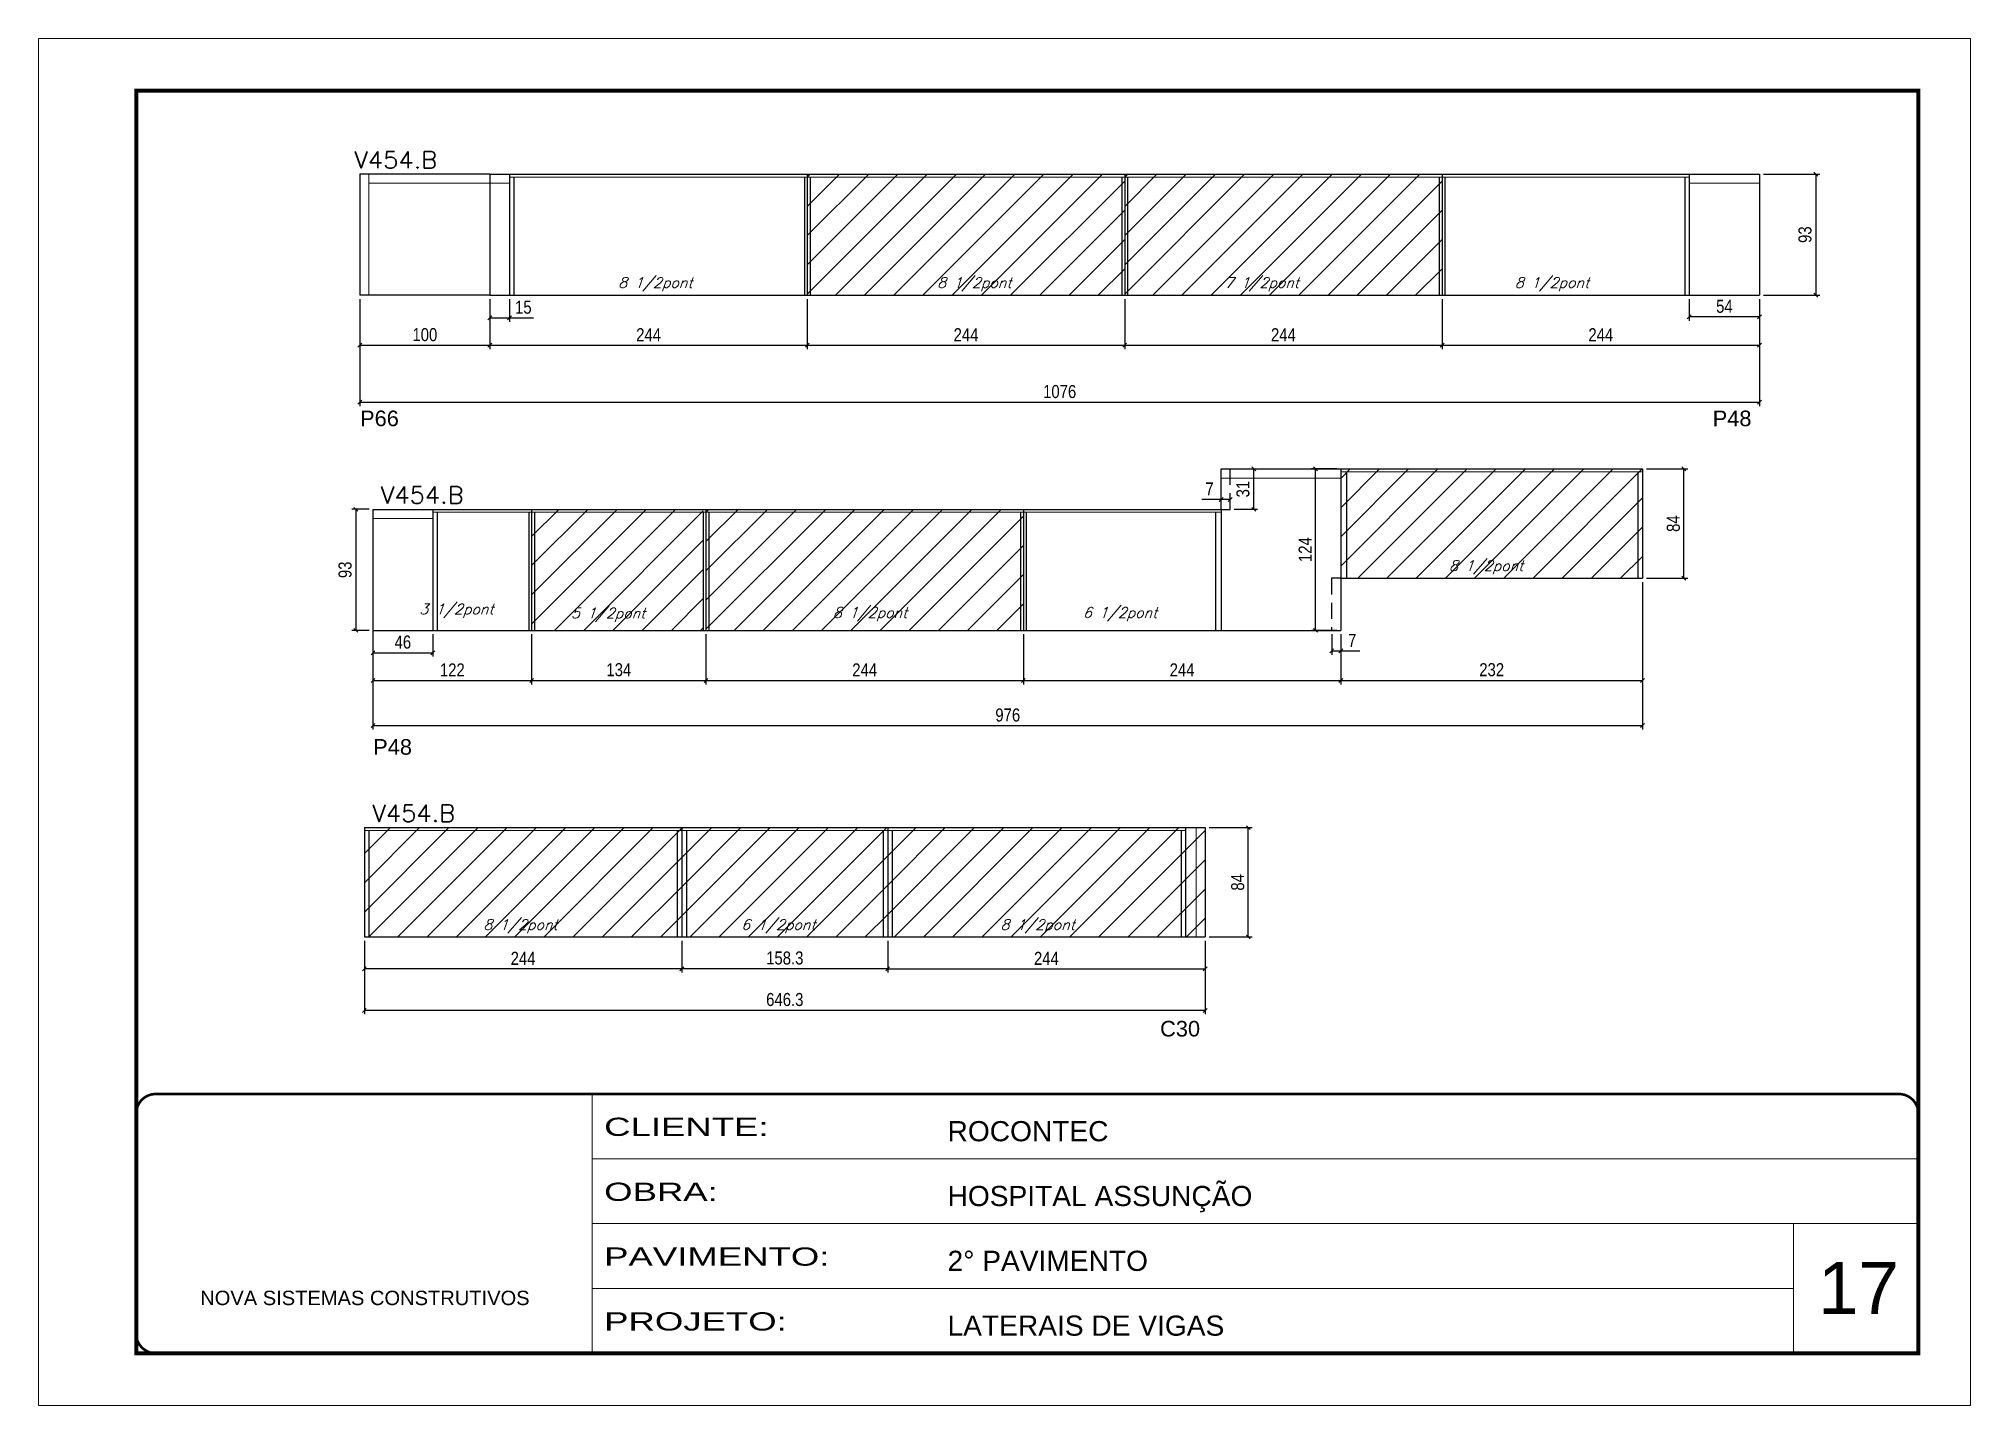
# Model space of a CAD drawing. Extents: x 137137 to 143418, y 10464 to 34486.
# Drawn here: x 137137 to 138622, y 28841 to 29891 of the extents above; entities that cross this region are included whole.
import ezdxf

# ---------------------------------------------------------------- set-up
doc = ezdxf.new("R2010")
doc.units = 0
for name, pattern in [('CONTINUO', [0]), ('DASHED', [0.75, 0.5, -0.25]), ('HIDDEN', [0.375, 0.25, -0.125])]:
    doc.linetypes.add(name, pattern=pattern)
for name, color, linetype in [('5', 5, 'Continuous'), ('COTA', 241, 'Continuous'), ('Painéis', 200, 'Continuous'), ('Reaproveitamento', 251, 'Continuous'), ('SARR_2.2x7', 40, 'Continuous'), ('SARR_3.5x7', 81, 'Continuous'), ('texto', 7, 'Continuous')]:
    doc.layers.add(name, color=color, linetype=linetype)
for name, color, linetype, lineweight in [('CARIMBO', 255, 'Continuous', 9), ('Folhas', 255, 'Continuous', 9), ('Sarr 2.2x7', 40, 'Continuous', 9), ('SARRAFO DE PRESSAO', 251, 'DASHED', 9), ('Texto Seção', 7, 'Continuous', 15)]:
    doc.layers.add(name, color=color, linetype=linetype, lineweight=lineweight)
doc.styles.add('ARIAL', font='arial.ttf')
doc.styles.add('COTA TECNICA', font='techl___.ttf', dxfattribs={"height": 10})
doc.styles.add('REGUA-120', font='ROMANS.shx', dxfattribs={"height": 15})
doc.styles.add('Romans', font='romans.shx')
doc.styles.get("Standard").update_dxf_attribs({"font": 'arial.ttf'})
doc.styles.add('Tecnologia', font='')
doc.styles.get('Tecnologia').set_extended_font_data('Forgotten Futurist')
doc.dimstyles.new('PAINEL', dxfattribs={"dimtxt": 10, "dimasz": 3, "dimexe": 3, "dimexo": 3, "dimgap": 3, "dimtad": 1, "dimdec": 1, "dimzin": 12, "dimdsep": 46, "dimtxsty": 'COTA TECNICA', "dimblk1": 'OBLIQUE', "dimblk2": 'OBLIQUE', "dimsah": 1, "dimcen": 0.9, "dimclrd": 4, "dimclre": 4, "dimclrt": 240, "dimadec": 1, "dimazin": 3, "dimtfac": 1, "dimtdec": 1, "dimtmove": 0, "dimatfit": 3, "dimfxl": 1, "dimtolj": 1, "dimtzin": 12, "dimarcsym": 0})
pattern_1 = [(45, (0, -2267.63), (-11.2253202, 11.2253202), [])]

msp = doc.modelspace()

# ---------------------------------------------------------------- texts
at = {"layer": '5', "linetype": 'Continuous'}
for s, p in [('P66', (137384.38, 29593.73)), ('P48', (138424.21, 29593.73)), ('P48', (137394.47, 29341.34)), ('C30', (137999.39, 29124.86))]:
    msp.add_text(s, height=12, rotation=359.99996, dxfattribs=at).set_placement(p)
at = {"layer": 'CARIMBO', "style": 'ARIAL'}
msp.add_text('17', height=40, dxfattribs=at).set_placement((138505.15, 28911.62))
at = {"layer": 'texto', "color": 2, "char_height": 8, "attachment_point": 5, "style": 'Romans'}
for s, insert in [('{\\Q19;\\C256;8 1/2pont}', (137611.4, 29702.75)), ('{\\Q19;\\C256;8 1/2pont}', (137856.61, 29702.75)), ('{\\Q19;\\C256;7 1/2pont}', (138077.61, 29702.75)), ('{\\Q19;\\C256;8 1/2pont}', (138300.65, 29702.75)), ('{\\Q19;\\C256;8 1/2pont}', (138250.05, 29485.26)), ('{\\Q19;\\C256;3 1/2pont}', (137458.45, 29451.91)), ('{\\Q19;\\C256;5 1/2pont}', (137575.1, 29448.81)), ('{\\Q19;\\C256;8 1/2pont}', (137776.45, 29449.26)), ('{\\Q19;\\C256;6 1/2pont}', (137968.67, 29449.26)), ('{\\Q19;\\C256;8 1/2pont}', (137507.71, 29209.49)), ('{\\Q19;\\C256;6 1/2pont}', (137705.96, 29209.49)), ('{\\Q19;\\C256;8 1/2pont}', (137905.29, 29209.49))]:
    msp.add_mtext(s, dxfattribs=dict(at, insert=insert))
at = {"layer": 'Texto Seção', "style": 'REGUA-120', "width": 1.05}
for p in [(137379.93, 29791.85), (137400.29, 29534.35), (137393.75, 29289.83)]:
    msp.add_text('V454.B', height=13, dxfattribs=at).set_placement(p)

# ---------------------------------------------------------------- blocks, each defined once
blk = doc.blocks.new('9999999999')
at = {"color": 30, "linetype": 'CONTINUO'}
for p, q in [((98564.6, 34230.2), (98564.6, 34429.4)), ((98564.6, 34379.6), (99584, 34379.6)), ((98564.6, 34329.8), (99488, 34329.8)), ((99584, 34329.8), (99488, 34329.8)), ((99488, 34329.8), (99488, 34230.2)), ((98564.6, 34280), (99488, 34280))]:
    blk.add_line(p, q, dxfattribs=at)
at = {"color": 30, "linetype": 'CONTINUO', "const_width": 2}
blk.add_lwpolyline([(99584, 34230.2), (99584, 34414.4, 0.414214), (99569, 34429.4), (98229, 34429.4, 0.414214), (98214, 34414.4), (98214, 34245.2, 0.414214), (98229, 34230.2), (99584, 34230.2)], format="xyb", dxfattribs=at)
at = {"layer": 'Folhas'}
blk.add_lwpolyline([(98139, 34190.2), (99624, 34190.2), (99624, 35240.2), (98139, 35240.2)], close=True, dxfattribs=at)
at = {"layer": 'Folhas', "color": 30, "const_width": 3}
blk.add_lwpolyline([(98214, 34230.2), (99584, 34230.2), (99584, 35200.2), (98214, 35200.2)], close=True, dxfattribs=at)
at = {"color": 7, "linetype": 'Continuous', "ltscale": 5, "style": 'ARIAL'}
for s, height, p in [('ROCONTEC', 15.48, (98837.7, 34393.1)), ('HOSPITAL ASSUNÇÃO', 15.483, (98837.7, 34343.3)), ('2° PAVIMENTO', 15.483, (98837.7, 34293.5)), ('NOVA SISTEMAS CONSTRUTIVOS', 11.059, (98263.2, 34267.2)), ('LATERAIS DE VIGAS', 15.483, (98837.7, 34243.7))]:
    blk.add_text(s, height=height, dxfattribs=at).set_placement(p)
at = {"layer": 'Folhas', "color": 7, "style": 'Tecnologia', "width": 1.5}
for s, p in [('CLIENTE:', (98573.7, 34397.2)), ('OBRA:', (98573.7, 34347.3)), ('PAVIMENTO:', (98573.7, 34297.5)), ('PROJETO:', (98573.7, 34247.7))]:
    blk.add_text(s, height=14, dxfattribs=at).set_placement(p)
blk = doc.blocks.new('_Oblique')
at = {"color": 0, "linetype": 'ByBlock', "lineweight": -2}
blk.add_line((-0.5, -0.5), (0.5, 0.5), dxfattribs=at)
blk = doc.blocks.new('*D163')
at = {"layer": 'COTA', "color": 4, "linetype": 'ByBlock', "lineweight": -2, "transparency": 16777216}
for p, q in [((137484.2, 29691.4), (137484.2, 29652.9)), ((137728.2, 29691.4), (137728.2, 29652.9)), ((137484.2, 29655.9), (137728.2, 29655.9))]:
    blk.add_line(p, q, dxfattribs=at)
at = {"layer": 'Defpoints', "color": 0, "linetype": 'ByBlock', "transparency": 16777216}
for p in [(137484.2, 29694.4), (137728.2, 29694.4), (137728.2, 29655.9)]:
    blk.add_point(p, dxfattribs=at)
at = {"layer": 'COTA', "color": 4, "linetype": 'ByBlock', "lineweight": -2, "transparency": 16777216, "xscale": 3, "yscale": 3, "zscale": 3, "rotation": 180}
blk.add_blockref('_Oblique', (137484.2, 29655.9), dxfattribs=at)
at = {"layer": 'COTA', "color": 4, "linetype": 'ByBlock', "lineweight": -2, "transparency": 16777216, "xscale": 3, "yscale": 3, "zscale": 3}
blk.add_blockref('_Oblique', (137728.2, 29655.9), dxfattribs=at)
at = {"layer": 'COTA', "color": 240, "linetype": 'ByBlock', "transparency": 16777216, "insert": (137606.2, 29664), "char_height": 10, "attachment_point": 5, "style": 'COTA TECNICA'}
blk.add_mtext('\\A1;244', dxfattribs=at)
blk = doc.blocks.new('*D164')
at = {"layer": 'COTA', "color": 4, "linetype": 'ByBlock', "lineweight": -2, "transparency": 16777216}
for p, q in [((137728.2, 29691.4), (137728.2, 29652.9)), ((137972.2, 29691.4), (137972.2, 29652.9)), ((137728.2, 29655.9), (137972.2, 29655.9))]:
    blk.add_line(p, q, dxfattribs=at)
at = {"layer": 'Defpoints', "color": 0, "linetype": 'ByBlock', "transparency": 16777216}
for p in [(137728.2, 29694.4), (137972.2, 29694.4), (137972.2, 29655.9)]:
    blk.add_point(p, dxfattribs=at)
at = {"layer": 'COTA', "color": 4, "linetype": 'ByBlock', "lineweight": -2, "transparency": 16777216, "xscale": 3, "yscale": 3, "zscale": 3, "rotation": 180}
blk.add_blockref('_Oblique', (137728.2, 29655.9), dxfattribs=at)
at = {"layer": 'COTA', "color": 4, "linetype": 'ByBlock', "lineweight": -2, "transparency": 16777216, "xscale": 3, "yscale": 3, "zscale": 3}
blk.add_blockref('_Oblique', (137972.2, 29655.9), dxfattribs=at)
at = {"layer": 'COTA', "color": 240, "linetype": 'ByBlock', "transparency": 16777216, "insert": (137850.2, 29664), "char_height": 10, "attachment_point": 5, "style": 'COTA TECNICA'}
blk.add_mtext('\\A1;244', dxfattribs=at)
blk = doc.blocks.new('*D165')
at = {"layer": 'COTA', "color": 4, "linetype": 'ByBlock', "lineweight": -2, "transparency": 16777216}
for p, q in [((138216.2, 29691.4), (138216.2, 29652.9)), ((138460.2, 29691.4), (138460.2, 29652.9)), ((138216.2, 29655.9), (138460.2, 29655.9))]:
    blk.add_line(p, q, dxfattribs=at)
at = {"layer": 'Defpoints', "color": 0, "linetype": 'ByBlock', "transparency": 16777216}
for p in [(138216.2, 29694.4), (138460.2, 29694.4), (138460.2, 29655.9)]:
    blk.add_point(p, dxfattribs=at)
at = {"layer": 'COTA', "color": 4, "linetype": 'ByBlock', "lineweight": -2, "transparency": 16777216, "xscale": 3, "yscale": 3, "zscale": 3, "rotation": 180}
blk.add_blockref('_Oblique', (138216.2, 29655.9), dxfattribs=at)
at = {"layer": 'COTA', "color": 4, "linetype": 'ByBlock', "lineweight": -2, "transparency": 16777216, "xscale": 3, "yscale": 3, "zscale": 3}
blk.add_blockref('_Oblique', (138460.2, 29655.9), dxfattribs=at)
at = {"layer": 'COTA', "color": 240, "linetype": 'ByBlock', "transparency": 16777216, "insert": (138338.2, 29664), "char_height": 10, "attachment_point": 5, "style": 'COTA TECNICA'}
blk.add_mtext('\\A1;244', dxfattribs=at)
blk = doc.blocks.new('*D151')
at = {"layer": 'COTA', "color": 4, "linetype": 'ByBlock', "lineweight": -2, "transparency": 16777216}
for p, q in [((138463.2, 29787.4), (138506.5, 29787.4)), ((138503.5, 29787.4), (138503.5, 29694.4)), ((138463.2, 29694.4), (138506.5, 29694.4))]:
    blk.add_line(p, q, dxfattribs=at)
at = {"layer": 'Defpoints', "color": 0, "linetype": 'ByBlock', "transparency": 16777216}
for p in [(138460.2, 29787.4), (138460.2, 29694.4), (138503.5, 29694.4)]:
    blk.add_point(p, dxfattribs=at)
at = {"layer": 'COTA', "color": 4, "linetype": 'ByBlock', "lineweight": -2, "transparency": 16777216, "xscale": 3, "yscale": 3, "zscale": 3}
for p, rotation in [((138503.5, 29787.4), 90), ((138503.5, 29694.4), 270)]:
    blk.add_blockref('_Oblique', p, dxfattribs=dict(at, rotation=rotation))
at = {"layer": 'COTA', "color": 240, "linetype": 'ByBlock', "transparency": 16777216, "insert": (138495.2, 29740.9), "char_height": 10, "attachment_point": 5, "rotation": 90, "style": 'COTA TECNICA'}
blk.add_mtext('\\A1;93', dxfattribs=at)
blk = doc.blocks.new('*D152')
at = {"layer": 'COTA', "color": 4, "linetype": 'ByBlock', "lineweight": -2, "transparency": 16777216}
for p, q in [((137384.2, 29691.4), (137384.2, 29609.2)), ((138460.2, 29691.4), (138460.2, 29609.2)), ((137384.2, 29612.2), (138460.2, 29612.2))]:
    blk.add_line(p, q, dxfattribs=at)
at = {"layer": 'Defpoints', "color": 0, "linetype": 'ByBlock', "transparency": 16777216}
for p in [(137384.2, 29694.4), (138460.2, 29694.4), (138460.2, 29612.2)]:
    blk.add_point(p, dxfattribs=at)
at = {"layer": 'COTA', "color": 4, "linetype": 'ByBlock', "lineweight": -2, "transparency": 16777216, "xscale": 3, "yscale": 3, "zscale": 3, "rotation": 180}
blk.add_blockref('_Oblique', (137384.2, 29612.2), dxfattribs=at)
at = {"layer": 'COTA', "color": 4, "linetype": 'ByBlock', "lineweight": -2, "transparency": 16777216, "xscale": 3, "yscale": 3, "zscale": 3}
blk.add_blockref('_Oblique', (138460.2, 29612.2), dxfattribs=at)
at = {"layer": 'COTA', "color": 240, "linetype": 'ByBlock', "transparency": 16777216, "insert": (137922.2, 29620.3), "char_height": 10, "attachment_point": 5, "style": 'COTA TECNICA'}
blk.add_mtext('\\A1;1076', dxfattribs=at)
blk = doc.blocks.new('*D153')
at = {"layer": 'COTA', "color": 4, "linetype": 'ByBlock', "lineweight": -2, "transparency": 16777216}
for p, q in [((137972.2, 29691.4), (137972.2, 29652.9)), ((138216.2, 29691.4), (138216.2, 29652.9)), ((137972.2, 29655.9), (138216.2, 29655.9))]:
    blk.add_line(p, q, dxfattribs=at)
at = {"layer": 'Defpoints', "color": 0, "linetype": 'ByBlock', "transparency": 16777216}
for p in [(137972.2, 29694.4), (138216.2, 29694.4), (138216.2, 29655.9)]:
    blk.add_point(p, dxfattribs=at)
at = {"layer": 'COTA', "color": 4, "linetype": 'ByBlock', "lineweight": -2, "transparency": 16777216, "xscale": 3, "yscale": 3, "zscale": 3, "rotation": 180}
blk.add_blockref('_Oblique', (137972.2, 29655.9), dxfattribs=at)
at = {"layer": 'COTA', "color": 4, "linetype": 'ByBlock', "lineweight": -2, "transparency": 16777216, "xscale": 3, "yscale": 3, "zscale": 3}
blk.add_blockref('_Oblique', (138216.2, 29655.9), dxfattribs=at)
at = {"layer": 'COTA', "color": 240, "linetype": 'ByBlock', "transparency": 16777216, "insert": (138094.2, 29664), "char_height": 10, "attachment_point": 5, "style": 'COTA TECNICA'}
blk.add_mtext('\\A1;244', dxfattribs=at)
blk = doc.blocks.new('*D166')
at = {"layer": 'COTA', "color": 4, "linetype": 'ByBlock', "lineweight": -2, "transparency": 16777216}
for p, q in [((137394.3, 29433.9), (137394.3, 29395.4)), ((137516.3, 29433.9), (137516.3, 29395.4)), ((137394.3, 29398.4), (137516.3, 29398.4))]:
    blk.add_line(p, q, dxfattribs=at)
at = {"layer": 'Defpoints', "color": 0, "linetype": 'ByBlock', "transparency": 16777216}
for p in [(137394.3, 29436.9), (137516.3, 29436.9), (137516.3, 29398.4)]:
    blk.add_point(p, dxfattribs=at)
at = {"layer": 'COTA', "color": 4, "linetype": 'ByBlock', "lineweight": -2, "transparency": 16777216, "xscale": 3, "yscale": 3, "zscale": 3, "rotation": 180}
blk.add_blockref('_Oblique', (137394.3, 29398.4), dxfattribs=at)
at = {"layer": 'COTA', "color": 4, "linetype": 'ByBlock', "lineweight": -2, "transparency": 16777216, "xscale": 3, "yscale": 3, "zscale": 3}
blk.add_blockref('_Oblique', (137516.3, 29398.4), dxfattribs=at)
at = {"layer": 'COTA', "color": 240, "linetype": 'ByBlock', "transparency": 16777216, "insert": (137455.3, 29406.5), "char_height": 10, "attachment_point": 5, "style": 'COTA TECNICA'}
blk.add_mtext('\\A1;122', dxfattribs=at)
blk = doc.blocks.new('*D154')
at = {"layer": 'COTA', "color": 4, "linetype": 'ByBlock', "lineweight": -2, "transparency": 16777216}
for p, q in [((138370.3, 29473.9), (138370.3, 29395.4)), ((138138.3, 29433.9), (138138.3, 29395.4)), ((138138.3, 29398.4), (138370.3, 29398.4))]:
    blk.add_line(p, q, dxfattribs=at)
at = {"layer": 'Defpoints', "color": 0, "linetype": 'ByBlock', "transparency": 16777216}
for p in [(138370.3, 29476.9), (138138.3, 29436.9), (138370.3, 29398.4)]:
    blk.add_point(p, dxfattribs=at)
at = {"layer": 'COTA', "color": 4, "linetype": 'ByBlock', "lineweight": -2, "transparency": 16777216, "xscale": 3, "yscale": 3, "zscale": 3, "rotation": 180}
blk.add_blockref('_Oblique', (138138.3, 29398.4), dxfattribs=at)
at = {"layer": 'COTA', "color": 4, "linetype": 'ByBlock', "lineweight": -2, "transparency": 16777216, "xscale": 3, "yscale": 3, "zscale": 3}
blk.add_blockref('_Oblique', (138370.3, 29398.4), dxfattribs=at)
at = {"layer": 'COTA', "color": 240, "linetype": 'ByBlock', "transparency": 16777216, "insert": (138254.3, 29406.6), "char_height": 10, "attachment_point": 5, "style": 'COTA TECNICA'}
blk.add_mtext('\\A1;232', dxfattribs=at)
blk = doc.blocks.new('*D155')
at = {"layer": 'COTA', "color": 4, "linetype": 'ByBlock', "lineweight": -2, "transparency": 16777216}
for p, q in [((138370.3, 29473.9), (138370.3, 29360.7)), ((137394.3, 29442.9), (137394.3, 29360.7)), ((137394.3, 29363.7), (138370.3, 29363.7))]:
    blk.add_line(p, q, dxfattribs=at)
at = {"layer": 'Defpoints', "color": 0, "linetype": 'ByBlock', "transparency": 16777216}
for p in [(138370.3, 29476.9), (137394.3, 29445.9), (138370.3, 29363.7)]:
    blk.add_point(p, dxfattribs=at)
at = {"layer": 'COTA', "color": 4, "linetype": 'ByBlock', "lineweight": -2, "transparency": 16777216, "xscale": 3, "yscale": 3, "zscale": 3, "rotation": 180}
blk.add_blockref('_Oblique', (137394.3, 29363.7), dxfattribs=at)
at = {"layer": 'COTA', "color": 4, "linetype": 'ByBlock', "lineweight": -2, "transparency": 16777216, "xscale": 3, "yscale": 3, "zscale": 3}
blk.add_blockref('_Oblique', (138370.3, 29363.7), dxfattribs=at)
at = {"layer": 'COTA', "color": 240, "linetype": 'ByBlock', "transparency": 16777216, "insert": (137882.3, 29371.8), "char_height": 10, "attachment_point": 5, "style": 'COTA TECNICA'}
blk.add_mtext('\\A1;976', dxfattribs=at)
blk = doc.blocks.new('*D156')
at = {"layer": 'COTA', "color": 4, "linetype": 'ByBlock', "lineweight": -2, "transparency": 16777216}
for p, q in [((138406.2, 29691.4), (138406.2, 29674.7)), ((138460.2, 29691.4), (138460.2, 29674.7)), ((138460.2, 29677.7), (138406.2, 29677.7))]:
    blk.add_line(p, q, dxfattribs=at)
at = {"layer": 'Defpoints', "color": 0, "linetype": 'ByBlock', "transparency": 16777216}
for p in [(138406.2, 29694.4), (138460.2, 29694.4), (138406.2, 29677.7)]:
    blk.add_point(p, dxfattribs=at)
at = {"layer": 'COTA', "color": 4, "linetype": 'ByBlock', "lineweight": -2, "transparency": 16777216, "xscale": 3, "yscale": 3, "zscale": 3, "rotation": 180}
blk.add_blockref('_Oblique', (138406.2, 29677.7), dxfattribs=at)
at = {"layer": 'COTA', "color": 4, "linetype": 'ByBlock', "lineweight": -2, "transparency": 16777216, "xscale": 3, "yscale": 3, "zscale": 3}
blk.add_blockref('_Oblique', (138460.2, 29677.7), dxfattribs=at)
at = {"layer": 'COTA', "color": 240, "linetype": 'ByBlock', "transparency": 16777216, "insert": (138433.2, 29685.8), "char_height": 10, "attachment_point": 5, "style": 'COTA TECNICA'}
blk.add_mtext('\\A1;54', dxfattribs=at)
blk = doc.blocks.new('*D167')
at = {"layer": 'COTA', "color": 4, "linetype": 'ByBlock', "lineweight": -2, "transparency": 16777216}
for p, q in [((137394.3, 29433.9), (137394.3, 29416.7)), ((137440.3, 29433.9), (137440.3, 29416.7)), ((137394.3, 29419.7), (137440.3, 29419.7))]:
    blk.add_line(p, q, dxfattribs=at)
at = {"layer": 'Defpoints', "color": 0, "linetype": 'ByBlock', "transparency": 16777216}
for p in [(137394.3, 29436.9), (137440.3, 29436.9), (137440.3, 29419.7)]:
    blk.add_point(p, dxfattribs=at)
at = {"layer": 'COTA', "color": 4, "linetype": 'ByBlock', "lineweight": -2, "transparency": 16777216, "xscale": 3, "yscale": 3, "zscale": 3, "rotation": 180}
blk.add_blockref('_Oblique', (137394.3, 29419.7), dxfattribs=at)
at = {"layer": 'COTA', "color": 4, "linetype": 'ByBlock', "lineweight": -2, "transparency": 16777216, "xscale": 3, "yscale": 3, "zscale": 3}
blk.add_blockref('_Oblique', (137440.3, 29419.7), dxfattribs=at)
at = {"layer": 'COTA', "color": 240, "linetype": 'ByBlock', "transparency": 16777216, "insert": (137417.3, 29427.8), "char_height": 10, "attachment_point": 5, "style": 'COTA TECNICA'}
blk.add_mtext('\\A1;46', dxfattribs=at)
blk = doc.blocks.new('*D168')
at = {"layer": 'COTA', "color": 4, "linetype": 'ByBlock', "lineweight": -2, "transparency": 16777216}
for p, q in [((137650.3, 29433.9), (137650.3, 29395.4)), ((137894.3, 29433.9), (137894.3, 29395.4)), ((137650.3, 29398.4), (137894.3, 29398.4))]:
    blk.add_line(p, q, dxfattribs=at)
at = {"layer": 'Defpoints', "color": 0, "linetype": 'ByBlock', "transparency": 16777216}
for p in [(137650.3, 29436.9), (137894.3, 29436.9), (137894.3, 29398.4)]:
    blk.add_point(p, dxfattribs=at)
at = {"layer": 'COTA', "color": 4, "linetype": 'ByBlock', "lineweight": -2, "transparency": 16777216, "xscale": 3, "yscale": 3, "zscale": 3, "rotation": 180}
blk.add_blockref('_Oblique', (137650.3, 29398.4), dxfattribs=at)
at = {"layer": 'COTA', "color": 4, "linetype": 'ByBlock', "lineweight": -2, "transparency": 16777216, "xscale": 3, "yscale": 3, "zscale": 3}
blk.add_blockref('_Oblique', (137894.3, 29398.4), dxfattribs=at)
at = {"layer": 'COTA', "color": 240, "linetype": 'ByBlock', "transparency": 16777216, "insert": (137772.3, 29406.5), "char_height": 10, "attachment_point": 5, "style": 'COTA TECNICA'}
blk.add_mtext('\\A1;244', dxfattribs=at)
blk = doc.blocks.new('*D169')
at = {"layer": 'COTA', "color": 4, "linetype": 'ByBlock', "lineweight": -2, "transparency": 16777216}
for p, q in [((137894.3, 29433.9), (137894.3, 29395.4)), ((138138.3, 29433.9), (138138.3, 29395.4)), ((137894.3, 29398.4), (138138.3, 29398.4))]:
    blk.add_line(p, q, dxfattribs=at)
at = {"layer": 'Defpoints', "color": 0, "linetype": 'ByBlock', "transparency": 16777216}
for p in [(137894.3, 29436.9), (138138.3, 29436.9), (138138.3, 29398.4)]:
    blk.add_point(p, dxfattribs=at)
at = {"layer": 'COTA', "color": 4, "linetype": 'ByBlock', "lineweight": -2, "transparency": 16777216, "xscale": 3, "yscale": 3, "zscale": 3, "rotation": 180}
blk.add_blockref('_Oblique', (137894.3, 29398.4), dxfattribs=at)
at = {"layer": 'COTA', "color": 4, "linetype": 'ByBlock', "lineweight": -2, "transparency": 16777216, "xscale": 3, "yscale": 3, "zscale": 3}
blk.add_blockref('_Oblique', (138138.3, 29398.4), dxfattribs=at)
at = {"layer": 'COTA', "color": 240, "linetype": 'ByBlock', "transparency": 16777216, "insert": (138016.3, 29406.5), "char_height": 10, "attachment_point": 5, "style": 'COTA TECNICA'}
blk.add_mtext('\\A1;244', dxfattribs=at)
blk = doc.blocks.new('*D157')
at = {"layer": 'COTA', "color": 4, "linetype": 'ByBlock', "lineweight": -2, "transparency": 16777216}
for p, q in [((137484.2, 29691.4), (137484.2, 29674)), ((137499.2, 29691.4), (137499.2, 29674)), ((137484.2, 29677), (137499.2, 29677)), ((137499.2, 29677), (137517.6, 29677))]:
    blk.add_line(p, q, dxfattribs=at)
at = {"layer": 'Defpoints', "color": 0, "linetype": 'ByBlock', "transparency": 16777216}
for p in [(137484.2, 29694.4), (137499.2, 29694.4), (137499.2, 29677)]:
    blk.add_point(p, dxfattribs=at)
at = {"layer": 'COTA', "color": 4, "linetype": 'ByBlock', "lineweight": -2, "transparency": 16777216, "xscale": 3, "yscale": 3, "zscale": 3, "rotation": 180}
blk.add_blockref('_Oblique', (137484.2, 29677), dxfattribs=at)
at = {"layer": 'COTA', "color": 4, "linetype": 'ByBlock', "lineweight": -2, "transparency": 16777216, "xscale": 3, "yscale": 3, "zscale": 3}
blk.add_blockref('_Oblique', (137499.2, 29677), dxfattribs=at)
at = {"layer": 'COTA', "color": 240, "linetype": 'ByBlock', "transparency": 16777216, "insert": (137509.9, 29685.1), "char_height": 10, "attachment_point": 5, "style": 'COTA TECNICA'}
blk.add_mtext('\\A1;15', dxfattribs=at)
blk = doc.blocks.new('*D158')
at = {"layer": 'COTA', "color": 4, "linetype": 'ByBlock', "lineweight": -2, "transparency": 16777216}
for p, q in [((138037, 29285.3), (138070.2, 29285.3)), ((138067.2, 29201.3), (138067.2, 29285.3)), ((138037, 29201.3), (138070.2, 29201.3))]:
    blk.add_line(p, q, dxfattribs=at)
at = {"layer": 'Defpoints', "color": 0, "linetype": 'ByBlock', "transparency": 16777216}
for p in [(138034, 29285.3), (138067.2, 29285.3), (138034, 29201.3)]:
    blk.add_point(p, dxfattribs=at)
at = {"layer": 'COTA', "color": 4, "linetype": 'ByBlock', "lineweight": -2, "transparency": 16777216, "xscale": 3, "yscale": 3, "zscale": 3}
for p, rotation in [((138067.2, 29285.3), 90), ((138067.2, 29201.3), 270)]:
    blk.add_blockref('_Oblique', p, dxfattribs=dict(at, rotation=rotation))
at = {"layer": 'COTA', "color": 240, "linetype": 'ByBlock', "transparency": 16777216, "insert": (138059.1, 29243.3), "char_height": 10, "attachment_point": 5, "rotation": 90, "style": 'COTA TECNICA'}
blk.add_mtext('\\A1;84', dxfattribs=at)
blk = doc.blocks.new('*D159')
at = {"layer": 'COTA', "color": 4, "linetype": 'ByBlock', "lineweight": -2, "transparency": 16777216}
for p, q in [((137387.7, 29198.3), (137387.7, 29173.9)), ((137631.7, 29198.3), (137631.7, 29173.9)), ((137631.7, 29176.9), (137387.7, 29176.9))]:
    blk.add_line(p, q, dxfattribs=at)
at = {"layer": 'Defpoints', "color": 0, "linetype": 'ByBlock', "transparency": 16777216}
for p in [(137387.7, 29201.3), (137631.7, 29201.3), (137387.7, 29176.9)]:
    blk.add_point(p, dxfattribs=at)
at = {"layer": 'COTA', "color": 4, "linetype": 'ByBlock', "lineweight": -2, "transparency": 16777216, "xscale": 3, "yscale": 3, "zscale": 3, "rotation": 180}
blk.add_blockref('_Oblique', (137387.7, 29176.9), dxfattribs=at)
at = {"layer": 'COTA', "color": 4, "linetype": 'ByBlock', "lineweight": -2, "transparency": 16777216, "xscale": 3, "yscale": 3, "zscale": 3}
blk.add_blockref('_Oblique', (137631.7, 29176.9), dxfattribs=at)
at = {"layer": 'COTA', "color": 240, "linetype": 'ByBlock', "transparency": 16777216, "insert": (137509.7, 29184.9), "char_height": 10, "attachment_point": 5, "style": 'COTA TECNICA'}
blk.add_mtext('\\A1;244', dxfattribs=at)
blk = doc.blocks.new('*D160')
at = {"layer": 'COTA', "color": 4, "linetype": 'ByBlock', "lineweight": -2, "transparency": 16777216}
for p, q in [((137631.7, 29198.3), (137631.7, 29173.9)), ((137790, 29198.3), (137790, 29173.9)), ((137790, 29176.9), (137631.7, 29176.9))]:
    blk.add_line(p, q, dxfattribs=at)
at = {"layer": 'Defpoints', "color": 0, "linetype": 'ByBlock', "transparency": 16777216}
for p in [(137631.7, 29201.3), (137790, 29201.3), (137631.7, 29176.9)]:
    blk.add_point(p, dxfattribs=at)
at = {"layer": 'COTA', "color": 4, "linetype": 'ByBlock', "lineweight": -2, "transparency": 16777216, "xscale": 3, "yscale": 3, "zscale": 3, "rotation": 180}
blk.add_blockref('_Oblique', (137631.7, 29176.9), dxfattribs=at)
at = {"layer": 'COTA', "color": 4, "linetype": 'ByBlock', "lineweight": -2, "transparency": 16777216, "xscale": 3, "yscale": 3, "zscale": 3}
blk.add_blockref('_Oblique', (137790, 29176.9), dxfattribs=at)
at = {"layer": 'COTA', "color": 240, "linetype": 'ByBlock', "transparency": 16777216, "insert": (137710.9, 29185.1), "char_height": 10, "attachment_point": 5, "style": 'COTA TECNICA'}
blk.add_mtext('\\A1;158.3', dxfattribs=at)
blk = doc.blocks.new('*D161')
at = {"layer": 'COTA', "color": 4, "linetype": 'ByBlock', "lineweight": -2, "transparency": 16777216}
for p, q in [((137790, 29198.3), (137790, 29173.9)), ((138034, 29198.3), (138034, 29173.9)), ((137790, 29176.9), (138034, 29176.9))]:
    blk.add_line(p, q, dxfattribs=at)
at = {"layer": 'Defpoints', "color": 0, "linetype": 'ByBlock', "transparency": 16777216}
for p in [(137790, 29201.3), (138034, 29201.3), (138034, 29176.9)]:
    blk.add_point(p, dxfattribs=at)
at = {"layer": 'COTA', "color": 4, "linetype": 'ByBlock', "lineweight": -2, "transparency": 16777216, "xscale": 3, "yscale": 3, "zscale": 3, "rotation": 180}
blk.add_blockref('_Oblique', (137790, 29176.9), dxfattribs=at)
at = {"layer": 'COTA', "color": 4, "linetype": 'ByBlock', "lineweight": -2, "transparency": 16777216, "xscale": 3, "yscale": 3, "zscale": 3}
blk.add_blockref('_Oblique', (138034, 29176.9), dxfattribs=at)
at = {"layer": 'COTA', "color": 240, "linetype": 'ByBlock', "transparency": 16777216, "insert": (137912, 29184.9), "char_height": 10, "attachment_point": 5, "style": 'COTA TECNICA'}
blk.add_mtext('\\A1;244', dxfattribs=at)
blk = doc.blocks.new('*D162')
at = {"layer": 'COTA', "color": 4, "linetype": 'ByBlock', "lineweight": -2, "transparency": 16777216}
for p, q in [((137387.7, 29198.3), (137387.7, 29141.9)), ((138034, 29198.3), (138034, 29141.9)), ((138034, 29144.9), (137387.7, 29144.9))]:
    blk.add_line(p, q, dxfattribs=at)
at = {"layer": 'Defpoints', "color": 0, "linetype": 'ByBlock', "transparency": 16777216}
for p in [(137387.7, 29201.3), (138034, 29201.3), (137387.7, 29144.9)]:
    blk.add_point(p, dxfattribs=at)
at = {"layer": 'COTA', "color": 4, "linetype": 'ByBlock', "lineweight": -2, "transparency": 16777216, "xscale": 3, "yscale": 3, "zscale": 3, "rotation": 180}
blk.add_blockref('_Oblique', (137387.7, 29144.9), dxfattribs=at)
at = {"layer": 'COTA', "color": 4, "linetype": 'ByBlock', "lineweight": -2, "transparency": 16777216, "xscale": 3, "yscale": 3, "zscale": 3}
blk.add_blockref('_Oblique', (138034, 29144.9), dxfattribs=at)
at = {"layer": 'COTA', "color": 240, "linetype": 'ByBlock', "transparency": 16777216, "insert": (137710.9, 29153.2), "char_height": 10, "attachment_point": 5, "style": 'COTA TECNICA'}
blk.add_mtext('\\A1;646.3', dxfattribs=at)
blk = doc.blocks.new('*D170')
at = {"layer": 'COTA', "color": 4, "lineweight": -2, "ltscale": 25, "transparency": 16777216}
for p, q in [((137384.2, 29691.4), (137384.2, 29652.9)), ((137484.2, 29691.4), (137484.2, 29652.9)), ((137384.2, 29655.9), (137484.2, 29655.9))]:
    blk.add_line(p, q, dxfattribs=at)
at = {"layer": 'Defpoints', "color": 0, "ltscale": 25, "transparency": 16777216}
for p in [(137384.2, 29694.4), (137484.2, 29694.4), (137484.2, 29655.9)]:
    blk.add_point(p, dxfattribs=at)
at = {"layer": 'COTA', "color": 4, "lineweight": -2, "ltscale": 25, "transparency": 16777216, "xscale": 3, "yscale": 3, "zscale": 3, "rotation": 180}
blk.add_blockref('_Oblique', (137384.2, 29655.9), dxfattribs=at)
at = {"layer": 'COTA', "color": 4, "lineweight": -2, "ltscale": 25, "transparency": 16777216, "xscale": 3, "yscale": 3, "zscale": 3}
blk.add_blockref('_Oblique', (137484.2, 29655.9), dxfattribs=at)
at = {"layer": 'COTA', "color": 240, "ltscale": 25, "transparency": 16777216, "insert": (137434.2, 29664), "char_height": 10, "attachment_point": 5, "style": 'COTA TECNICA'}
blk.add_mtext('\\A1;100', dxfattribs=at)
blk = doc.blocks.new('*D1177')
at = {"layer": 'COTA', "color": 4, "lineweight": -2, "ltscale": 25, "transparency": 16777216}
for p, q in [((138131.3, 29433.9), (138131.3, 29418.1)), ((138138.3, 29433.9), (138138.3, 29418.1)), ((138131.3, 29421.1), (138138.3, 29421.1)), ((138138.3, 29421.1), (138153, 29421.1))]:
    blk.add_line(p, q, dxfattribs=at)
at = {"layer": 'Defpoints', "color": 0, "ltscale": 25, "transparency": 16777216}
for p in [(138131.3, 29436.9), (138138.3, 29436.9), (138138.3, 29421.1)]:
    blk.add_point(p, dxfattribs=at)
at = {"layer": 'COTA', "color": 4, "lineweight": -2, "ltscale": 25, "transparency": 16777216, "xscale": 3, "yscale": 3, "zscale": 3, "rotation": 180}
blk.add_blockref('_Oblique', (138131.3, 29421.1), dxfattribs=at)
at = {"layer": 'COTA', "color": 4, "lineweight": -2, "ltscale": 25, "transparency": 16777216, "xscale": 3, "yscale": 3, "zscale": 3}
blk.add_blockref('_Oblique', (138138.3, 29421.1), dxfattribs=at)
at = {"layer": 'COTA', "color": 240, "ltscale": 25, "transparency": 16777216, "insert": (138147.1, 29429.2), "char_height": 10, "attachment_point": 5, "style": 'COTA TECNICA'}
blk.add_mtext('\\A1;7', dxfattribs=at)
blk = doc.blocks.new('*D1178')
at = {"layer": 'COTA', "color": 4, "lineweight": -2, "ltscale": 25, "transparency": 16777216}
for p, q in [((138056.3, 29560.9), (138074.4, 29560.9)), ((138071.4, 29529.9), (138071.4, 29560.9)), ((138056.3, 29529.9), (138074.4, 29529.9))]:
    blk.add_line(p, q, dxfattribs=at)
at = {"layer": 'Defpoints', "color": 0, "ltscale": 25, "transparency": 16777216}
for p in [(138053.3, 29560.9), (138071.4, 29560.9), (138053.3, 29529.9)]:
    blk.add_point(p, dxfattribs=at)
at = {"layer": 'COTA', "color": 4, "lineweight": -2, "ltscale": 25, "transparency": 16777216, "xscale": 3, "yscale": 3, "zscale": 3}
for p, rotation in [((138071.4, 29560.9), 90), ((138071.4, 29529.9), 270)]:
    blk.add_blockref('_Oblique', p, dxfattribs=dict(at, rotation=rotation))
at = {"layer": 'COTA', "color": 240, "ltscale": 25, "transparency": 16777216, "insert": (138063.1, 29545.4), "char_height": 10, "attachment_point": 5, "rotation": 90, "style": 'COTA TECNICA'}
blk.add_mtext('\\A1;31', dxfattribs=at)
blk = doc.blocks.new('*D1179')
at = {"layer": 'COTA', "color": 4, "lineweight": -2, "ltscale": 25, "transparency": 16777216}
for p, q in [((138046.3, 29537.4), (138031.6, 29537.4)), ((138046.3, 29532.9), (138046.3, 29540.4)), ((138053.3, 29537.4), (138046.3, 29537.4)), ((138053.3, 29532.9), (138053.3, 29540.4))]:
    blk.add_line(p, q, dxfattribs=at)
at = {"layer": 'Defpoints', "color": 0, "ltscale": 25, "transparency": 16777216}
for p in [(138046.3, 29537.4), (138046.3, 29529.9), (138053.3, 29529.9)]:
    blk.add_point(p, dxfattribs=at)
at = {"layer": 'COTA', "color": 4, "lineweight": -2, "ltscale": 25, "transparency": 16777216, "xscale": 3, "yscale": 3, "zscale": 3, "rotation": 180}
blk.add_blockref('_Oblique', (138046.3, 29537.4), dxfattribs=at)
at = {"layer": 'COTA', "color": 4, "lineweight": -2, "ltscale": 25, "transparency": 16777216, "xscale": 3, "yscale": 3, "zscale": 3}
blk.add_blockref('_Oblique', (138053.3, 29537.4), dxfattribs=at)
at = {"layer": 'COTA', "color": 240, "ltscale": 25, "transparency": 16777216, "insert": (138037.4, 29545.5), "char_height": 10, "attachment_point": 5, "style": 'COTA TECNICA'}
blk.add_mtext('\\A1;7', dxfattribs=at)
blk = doc.blocks.new('*D1180')
at = {"layer": 'COTA', "color": 4, "lineweight": -2, "ltscale": 25, "transparency": 16777216}
for p, q in [((138373.3, 29560.9), (138405.1, 29560.9)), ((138402.1, 29476.9), (138402.1, 29560.9)), ((138373.3, 29476.9), (138405.1, 29476.9))]:
    blk.add_line(p, q, dxfattribs=at)
at = {"layer": 'Defpoints', "color": 0, "ltscale": 25, "transparency": 16777216}
for p in [(138370.3, 29560.9), (138402.1, 29560.9), (138370.3, 29476.9)]:
    blk.add_point(p, dxfattribs=at)
at = {"layer": 'COTA', "color": 4, "lineweight": -2, "ltscale": 25, "transparency": 16777216, "xscale": 3, "yscale": 3, "zscale": 3}
for p, rotation in [((138402.1, 29560.9), 90), ((138402.1, 29476.9), 270)]:
    blk.add_blockref('_Oblique', p, dxfattribs=dict(at, rotation=rotation))
at = {"layer": 'COTA', "color": 240, "ltscale": 25, "transparency": 16777216, "insert": (138394, 29518.9), "char_height": 10, "attachment_point": 5, "rotation": 90, "style": 'COTA TECNICA'}
blk.add_mtext('\\A1;84', dxfattribs=at)
blk = doc.blocks.new('*D1383')
at = {"layer": 'COTA', "color": 4, "lineweight": -2, "ltscale": 25, "transparency": 16777216}
for p, q in [((137391.3, 29529.9), (137378.1, 29529.9)), ((137381.1, 29529.9), (137381.1, 29436.9)), ((137391.3, 29436.9), (137378.1, 29436.9))]:
    blk.add_line(p, q, dxfattribs=at)
at = {"layer": 'Defpoints', "color": 0, "ltscale": 25, "transparency": 16777216}
for p in [(137394.3, 29529.9), (137381.1, 29436.9), (137394.3, 29436.9)]:
    blk.add_point(p, dxfattribs=at)
at = {"layer": 'COTA', "color": 4, "lineweight": -2, "ltscale": 25, "transparency": 16777216, "xscale": 3, "yscale": 3, "zscale": 3}
for p, rotation in [((137381.1, 29529.9), 90), ((137381.1, 29436.9), 270)]:
    blk.add_blockref('_Oblique', p, dxfattribs=dict(at, rotation=rotation))
at = {"layer": 'COTA', "color": 240, "ltscale": 25, "transparency": 16777216, "insert": (137372.9, 29483.4), "char_height": 10, "attachment_point": 5, "rotation": 90, "style": 'COTA TECNICA'}
blk.add_mtext('\\A1;93', dxfattribs=at)
blk = doc.blocks.new('*D1384')
at = {"layer": 'COTA', "color": 4, "linetype": 'ByBlock', "lineweight": -2, "transparency": 16777216}
for p, q in [((137516.3, 29433.9), (137516.3, 29395.4)), ((137650.3, 29433.9), (137650.3, 29395.4)), ((137516.3, 29398.4), (137650.3, 29398.4))]:
    blk.add_line(p, q, dxfattribs=at)
at = {"layer": 'Defpoints', "color": 0, "linetype": 'ByBlock', "transparency": 16777216}
for p in [(137516.3, 29436.9), (137650.3, 29436.9), (137650.3, 29398.4)]:
    blk.add_point(p, dxfattribs=at)
at = {"layer": 'COTA', "color": 4, "linetype": 'ByBlock', "lineweight": -2, "transparency": 16777216, "xscale": 3, "yscale": 3, "zscale": 3, "rotation": 180}
blk.add_blockref('_Oblique', (137516.3, 29398.4), dxfattribs=at)
at = {"layer": 'COTA', "color": 4, "linetype": 'ByBlock', "lineweight": -2, "transparency": 16777216, "xscale": 3, "yscale": 3, "zscale": 3}
blk.add_blockref('_Oblique', (137650.3, 29398.4), dxfattribs=at)
at = {"layer": 'COTA', "color": 240, "linetype": 'ByBlock', "transparency": 16777216, "insert": (137583.3, 29406.6), "char_height": 10, "attachment_point": 5, "style": 'COTA TECNICA'}
blk.add_mtext('\\A1;134', dxfattribs=at)
blk = doc.blocks.new('*D2022')
at = {"layer": 'COTA', "color": 4, "lineweight": -2, "ltscale": 25, "transparency": 16777216}
for p, q in [((138135.3, 29560.9), (138115.9, 29560.9)), ((138118.9, 29436.9), (138118.9, 29560.9)), ((138135.3, 29436.9), (138115.9, 29436.9))]:
    blk.add_line(p, q, dxfattribs=at)
at = {"layer": 'Defpoints', "color": 0, "ltscale": 25, "transparency": 16777216}
for p in [(138118.9, 29560.9), (138138.3, 29560.9), (138138.3, 29436.9)]:
    blk.add_point(p, dxfattribs=at)
at = {"layer": 'COTA', "color": 4, "lineweight": -2, "ltscale": 25, "transparency": 16777216, "xscale": 3, "yscale": 3, "zscale": 3}
for p, rotation in [((138118.9, 29560.9), 90), ((138118.9, 29436.9), 270)]:
    blk.add_blockref('_Oblique', p, dxfattribs=dict(at, rotation=rotation))
at = {"layer": 'COTA', "color": 240, "ltscale": 25, "transparency": 16777216, "insert": (138110.9, 29498.9), "char_height": 10, "attachment_point": 5, "rotation": 90, "style": 'COTA TECNICA'}
blk.add_mtext('\\A1;124', dxfattribs=at)

# ---------------------------------------------------------------- dimensions: what is measured, and where the dimension line sits
at = {"layer": 'COTA', "linetype": 'ByBlock'}
for base, p1, p2, picture, middle in [((138503.48, 29694.35), (138460.2, 29787.35), (138460.2, 29694.35), '*D151', (138495.23, 29740.85)), ((138067.17, 29285.34), (138034.05, 29201.34), (138034.05, 29285.34), '*D158', (138059.07, 29243.34))]:
    dim = msp.add_linear_dim(base=base, p1=p1, p2=p2, angle=90, dimstyle='PAINEL', dxfattribs=at)
    dim.commit()
    dim.dimension.update_dxf_attribs({"geometry": picture, "text_midpoint": middle})
for base, p1, p2, picture, middle in [((138460.2, 29612.17), (137384.2, 29694.35), (138460.2, 29694.35), '*D152', (137922.2, 29620.27)), ((137728.2, 29655.91), (137484.2, 29694.35), (137728.2, 29694.35), '*D163', (137606.2, 29663.98)), ((137499.2, 29677.03), (137484.2, 29694.35), (137499.2, 29694.35), '*D157', (137509.89, 29685.14)), ((138216.2, 29655.91), (137972.2, 29694.35), (138216.2, 29694.35), '*D153', (138094.2, 29663.98)), ((138406.2, 29677.65), (138460.2, 29694.35), (138406.2, 29694.35), '*D156', (138433.2, 29685.76)), ((138370.28, 29363.68), (137394.28, 29445.86), (138370.28, 29476.86), '*D155', (137882.28, 29371.81)), ((137516.28, 29398.42), (137394.28, 29436.86), (137516.28, 29436.86), '*D166', (137455.28, 29406.48)), ((137440.28, 29419.73), (137394.28, 29436.86), (137440.28, 29436.86), '*D167', (137417.28, 29427.83)), ((137650.28, 29398.42), (137516.28, 29436.86), (137650.28, 29436.86), '*D1384', (137583.28, 29406.64)), ((137894.28, 29398.42), (137650.28, 29436.86), (137894.28, 29436.86), '*D168', (137772.28, 29406.49)), ((137387.75, 29176.86), (137631.75, 29201.34), (137387.75, 29201.34), '*D159', (137509.75, 29184.93)), ((137387.75, 29144.93), (138034.05, 29201.34), (137387.75, 29201.34), '*D162', (137710.9, 29153.15)), ((137631.75, 29176.86), (137790.05, 29201.34), (137631.75, 29201.34), '*D160', (137710.9, 29185.1)), ((138034.05, 29176.86), (137790.05, 29201.34), (138034.05, 29201.34), '*D161', (137912.05, 29184.93))]:
    dim = msp.add_linear_dim(base=base, p1=p1, p2=p2, dimstyle='PAINEL', dxfattribs=at)
    dim.commit()
    dim.dimension.update_dxf_attribs({"geometry": picture, "text_midpoint": middle})
at = {"layer": 'COTA', "ltscale": 25}
for base, p1, p2, picture, middle in [((137484.2, 29655.91), (137384.2, 29694.35), (137484.2, 29694.35), '*D170', (137434.2, 29664.01)), ((138046.28, 29537.42), (138053.28, 29529.86), (138046.28, 29529.86), '*D1179', (138037.42, 29545.5)), ((138138.28, 29421.12), (138131.28, 29436.86), (138138.28, 29436.86), '*D1177', (138147.15, 29429.19))]:
    dim = msp.add_linear_dim(base=base, p1=p1, p2=p2, dimstyle='PAINEL', dxfattribs=at)
    dim.commit()
    dim.dimension.update_dxf_attribs({"geometry": picture, "text_midpoint": middle})
at = {"layer": 'COTA', "linetype": 'ByBlock'}
for base, p1, p2, picture, middle in [((137972.2, 29655.91), (137728.2, 29694.35), (137972.2, 29694.35), '*D164', (137850.2, 29663.98)), ((138460.2, 29655.91), (138216.2, 29694.35), (138460.2, 29694.35), '*D165', (138338.2, 29663.98)), ((138370.28, 29398.42), (138138.28, 29436.86), (138370.28, 29476.86), '*D154', (138254.28, 29406.64)), ((138138.28, 29398.42), (137894.28, 29436.86), (138138.28, 29436.86), '*D169', (138016.28, 29406.49))]:
    dim = msp.add_linear_dim(base=base, p1=p1, p2=p2, dimstyle='PAINEL', override={"dimtmove": 1}, dxfattribs=at)
    dim.commit()
    dim.dimension.update_dxf_attribs({"geometry": picture, "text_midpoint": middle})
at = {"layer": 'COTA', "ltscale": 25}
for base, p1, p2, picture, middle in [((138071.36, 29560.86), (138053.28, 29529.86), (138053.28, 29560.86), '*D1178', (138063.14, 29545.36)), ((138118.94, 29560.86), (138138.28, 29436.86), (138138.28, 29560.86), '*D2022', (138110.87, 29498.86)), ((138402.1, 29560.86), (138370.28, 29476.86), (138370.28, 29560.86), '*D1180', (138394.01, 29518.86)), ((137381.15, 29436.86), (137394.28, 29529.86), (137394.28, 29436.86), '*D1383', (137372.9, 29483.36))]:
    dim = msp.add_linear_dim(base=base, p1=p1, p2=p2, angle=90, dimstyle='PAINEL', dxfattribs=at)
    dim.commit()
    dim.dimension.update_dxf_attribs({"geometry": picture, "text_midpoint": middle})

# ---------------------------------------------------------------- hatches: boundary and pattern name
at = {"layer": 'Reaproveitamento', "linetype": 'ByBlock'}
h = msp.add_hatch(dxfattribs=at)
h.set_pattern_fill('ANSI31', color=256, scale=5)
h.set_pattern_definition([(45, (8206.207, 1829.733), (-11.2253202, 11.2253202), [])])
h.paths.add_polyline_path([(137728.2, 29787.35), (137728.2, 29694.35), (137972.2, 29694.35), (137972.2, 29787.35)])
h.paths.add_polyline_path([(137818, 29698.77), (137885.61, 29698.77), (137891.11, 29714.74), (137823.5, 29714.74)], flags=24)
h = msp.add_hatch(dxfattribs=at)
h.set_pattern_fill('ANSI31', color=256, scale=5)
h.set_pattern_definition([(45, (8450.207, 1829.733), (-11.2253202, 11.2253202), [])])
h.paths.add_polyline_path([(137972.2, 29787.35), (137972.2, 29694.35), (138216.2, 29694.35), (138216.2, 29787.35)])
h.paths.add_polyline_path([(138062, 29698.77), (138129.61, 29698.77), (138135.11, 29714.74), (138067.5, 29714.74)], flags=24)
h = msp.add_hatch(dxfattribs=at)
h.set_pattern_fill('ANSI31', color=256, scale=5)
h.set_pattern_definition([(45, (872.536, -1992.106), (-11.2253202, 11.2253202), [])])
h.paths.add_polyline_path([(138370.28, 29476.86), (138370.28, 29560.86), (138138.28, 29560.86), (138138.28, 29476.86)])
h = msp.add_hatch(dxfattribs=at)
h.set_pattern_fill('ANSI31', color=256, scale=5)
h.set_pattern_definition([(45, (6698.138, 1178.095), (-11.2253202, 11.2253202), [])])
h.paths.add_polyline_path([(137648.08, 29529.86), (137648.08, 29436.86), (137422.28, 29436.86), (137516.28, 29436.86), (137516.28, 29529.86)])
h = msp.add_hatch(dxfattribs=at)
h.set_pattern_fill('ANSI31', color=256, scale=5)
h.set_pattern_definition([(45, (8128.29, 1572.241), (-11.2253202, 11.2253202), [])])
h.paths.add_polyline_path([(137650.28, 29529.86), (137650.28, 29436.86), (137894.28, 29436.86), (137894.28, 29529.86)])
h.paths.add_polyline_path([(137740.08, 29441.28), (137807.7, 29441.28), (137813.2, 29457.25), (137745.58, 29457.25)], flags=24)
h = msp.add_hatch(dxfattribs=at)
h.set_pattern_fill('ANSI31', color=256, scale=5)
h.set_pattern_definition(pattern_1)
h.paths.add_polyline_path([(137631.75, 29201.34), (137631.75, 29285.34), (137387.75, 29285.34), (137387.75, 29201.34)])
h = msp.add_hatch(dxfattribs=at)
h.set_pattern_fill('ANSI31', color=256, scale=5)
h.set_pattern_definition(pattern_1)
h.paths.add_polyline_path([(137790.05, 29201.34), (137790.05, 29285.34), (137631.75, 29285.34), (137631.75, 29201.34)])
h = msp.add_hatch(dxfattribs=at)
h.set_pattern_fill('ANSI31', color=256, scale=5)
h.set_pattern_definition(pattern_1)
h.paths.add_polyline_path([(138034.05, 29201.34), (138034.05, 29285.34), (137790.05, 29285.34), (137790.05, 29201.34)])

# ---------------------------------------------------------------- linework, layer by layer
at = {"layer": 'Painéis', "ltscale": 25}
for p, q in [((137484.2, 29787.35), (137384.2, 29787.35)), ((137384.2, 29787.35), (137384.2, 29694.35)), ((137484.2, 29694.35), (137384.2, 29694.35)), ((138046.28, 29529.86), (138046.28, 29560.86)), ((138138.28, 29476.86), (138138.28, 29436.86)), ((138138.28, 29476.86), (138370.28, 29476.86))]:
    msp.add_line(p, q, dxfattribs=at)
at = {"layer": 'Painéis', "linetype": 'ByBlock'}
for p, q in [((137484.2, 29787.35), (138460.2, 29787.35)), ((137484.2, 29787.35), (137484.2, 29694.35)), ((137728.2, 29787.35), (137728.2, 29694.35)), ((137972.2, 29787.35), (137972.2, 29694.35)), ((138216.2, 29787.35), (138216.2, 29694.35)), ((138302.2, 29787.35), (138302.2, 29787.35)), ((138460.2, 29787.35), (138460.2, 29694.35)), ((137484.2, 29694.35), (137601.2, 29694.35)), ((137601.2, 29694.35), (138302.2, 29694.35)), ((138302.2, 29694.35), (138460.2, 29694.35)), ((138046.28, 29560.86), (138370.28, 29560.86)), ((138151.58, 29560.86), (138151.58, 29560.86)), ((138370.28, 29560.86), (138370.28, 29476.86)), ((137394.28, 29529.86), (138046.28, 29529.86)), ((137394.28, 29529.86), (137394.28, 29436.86)), ((137516.28, 29529.86), (137516.28, 29436.86)), ((137544.28, 29529.86), (137544.28, 29529.86)), ((137650.28, 29529.86), (137650.28, 29436.86)), ((137894.28, 29529.86), (137894.28, 29436.86)), ((138138.28, 29476.86), (138370.28, 29476.86)), ((137394.28, 29436.86), (137544.28, 29436.86)), ((137544.28, 29436.86), (138138.28, 29436.86)), ((137387.75, 29285.34), (138034.05, 29285.34)), ((137387.75, 29285.34), (137387.75, 29201.34)), ((137631.75, 29285.34), (137631.75, 29201.34)), ((137790.05, 29285.34), (137790.05, 29201.34)), ((138034.05, 29285.34), (138034.05, 29201.34)), ((137387.75, 29201.34), (138034.05, 29201.34))]:
    msp.add_line(p, q, dxfattribs=at)
at = {"layer": 'Sarr 2.2x7'}
for p, q in [((137391.2, 29787.35), (137391.2, 29694.35)), ((137484.2, 29780.35), (137391.2, 29780.35)), ((137484.2, 29780.35), (137499.2, 29780.35)), ((137499.2, 29785.15), (137728.2, 29785.15)), ((137728.2, 29785.15), (137972.2, 29785.15)), ((137972.2, 29785.15), (138216.2, 29785.15)), ((138216.2, 29785.15), (138406.2, 29785.15)), ((138406.2, 29780.35), (138460.2, 29780.35)), ((138046.28, 29553.86), (138138.28, 29553.86)), ((138138.28, 29558.66), (138370.28, 29558.66)), ((137394.28, 29522.86), (137440.28, 29522.86)), ((137440.28, 29527.66), (137650.28, 29527.66)), ((137650.28, 29527.66), (137894.28, 29527.66)), ((137894.28, 29527.66), (138046.28, 29527.66)), ((138027.05, 29285.34), (138027.05, 29201.34)), ((137387.75, 29283.14), (137631.75, 29283.14)), ((137631.75, 29283.14), (137790.05, 29283.14)), ((137790.05, 29283.14), (138019.05, 29283.14))]:
    msp.add_line(p, q, dxfattribs=at)
at = {"layer": 'SARR_2.2x7', "linetype": 'HIDDEN', "ltscale": 50}
for p, q in [((138053.28, 29529.86), (138053.28, 29560.86)), ((138046.28, 29529.86), (138053.28, 29529.86)), ((138131.28, 29476.86), (138131.28, 29436.86)), ((138138.28, 29476.86), (138131.28, 29476.86))]:
    msp.add_line(p, q, dxfattribs=at)
at = {"layer": 'SARR_3.5x7'}
for p, q in [((137499.2, 29787.35), (137499.2, 29694.35)), ((137502.7, 29785.15), (137502.7, 29694.35)), ((137726, 29785.15), (137726, 29694.35)), ((137730.4, 29785.15), (137730.4, 29694.35)), ((137970, 29785.15), (137970, 29694.35)), ((137974.4, 29785.15), (137974.4, 29694.35)), ((138214, 29785.15), (138214, 29694.35)), ((138218.4, 29785.15), (138218.4, 29694.35)), ((138402.7, 29785.15), (138402.7, 29694.35)), ((138406.2, 29787.35), (138406.2, 29694.35)), ((138138.28, 29560.86), (138138.28, 29476.86)), ((138142.68, 29558.66), (138142.68, 29476.86)), ((138366.78, 29558.66), (138366.78, 29476.86)), ((137440.28, 29529.86), (137440.28, 29436.86)), ((137443.78, 29527.66), (137443.78, 29436.86)), ((137514.08, 29527.66), (137514.08, 29436.86)), ((137518.48, 29527.66), (137518.48, 29436.86)), ((137648.08, 29527.66), (137648.08, 29436.86)), ((137652.48, 29527.66), (137652.48, 29436.86)), ((137892.08, 29527.66), (137892.08, 29436.86)), ((137896.48, 29527.66), (137896.48, 29436.86)), ((138041.88, 29527.66), (138041.88, 29436.86)), ((138046.28, 29529.86), (138046.28, 29436.86)), ((138019.05, 29285.34), (138019.05, 29201.34)), ((137391.25, 29283.14), (137391.25, 29201.34)), ((137628.25, 29283.14), (137628.25, 29201.34)), ((137635.25, 29283.14), (137635.25, 29201.34)), ((137786.55, 29283.14), (137786.55, 29201.34)), ((137793.55, 29283.14), (137793.55, 29201.34)), ((138015.55, 29283.14), (138015.55, 29201.34))]:
    msp.add_line(p, q, dxfattribs=at)

# ---------------------------------------------------------------- block references
at = {"layer": 'SARRAFO DE PRESSAO', "color": 6, "linetype": 'ByBlock'}
msp.add_blockref('9999999999', (38998.31, -5348.73), dxfattribs=at)

msp.set_redraw_order([(e.dxf.handle, doc.entitydb.next_handle()) for e in msp.query("TEXT MTEXT ATTDEF DIMENSION ARC_DIMENSION")])  # texts and dimensions are drawn at this point

doc.saveas('drawing.dxf')
